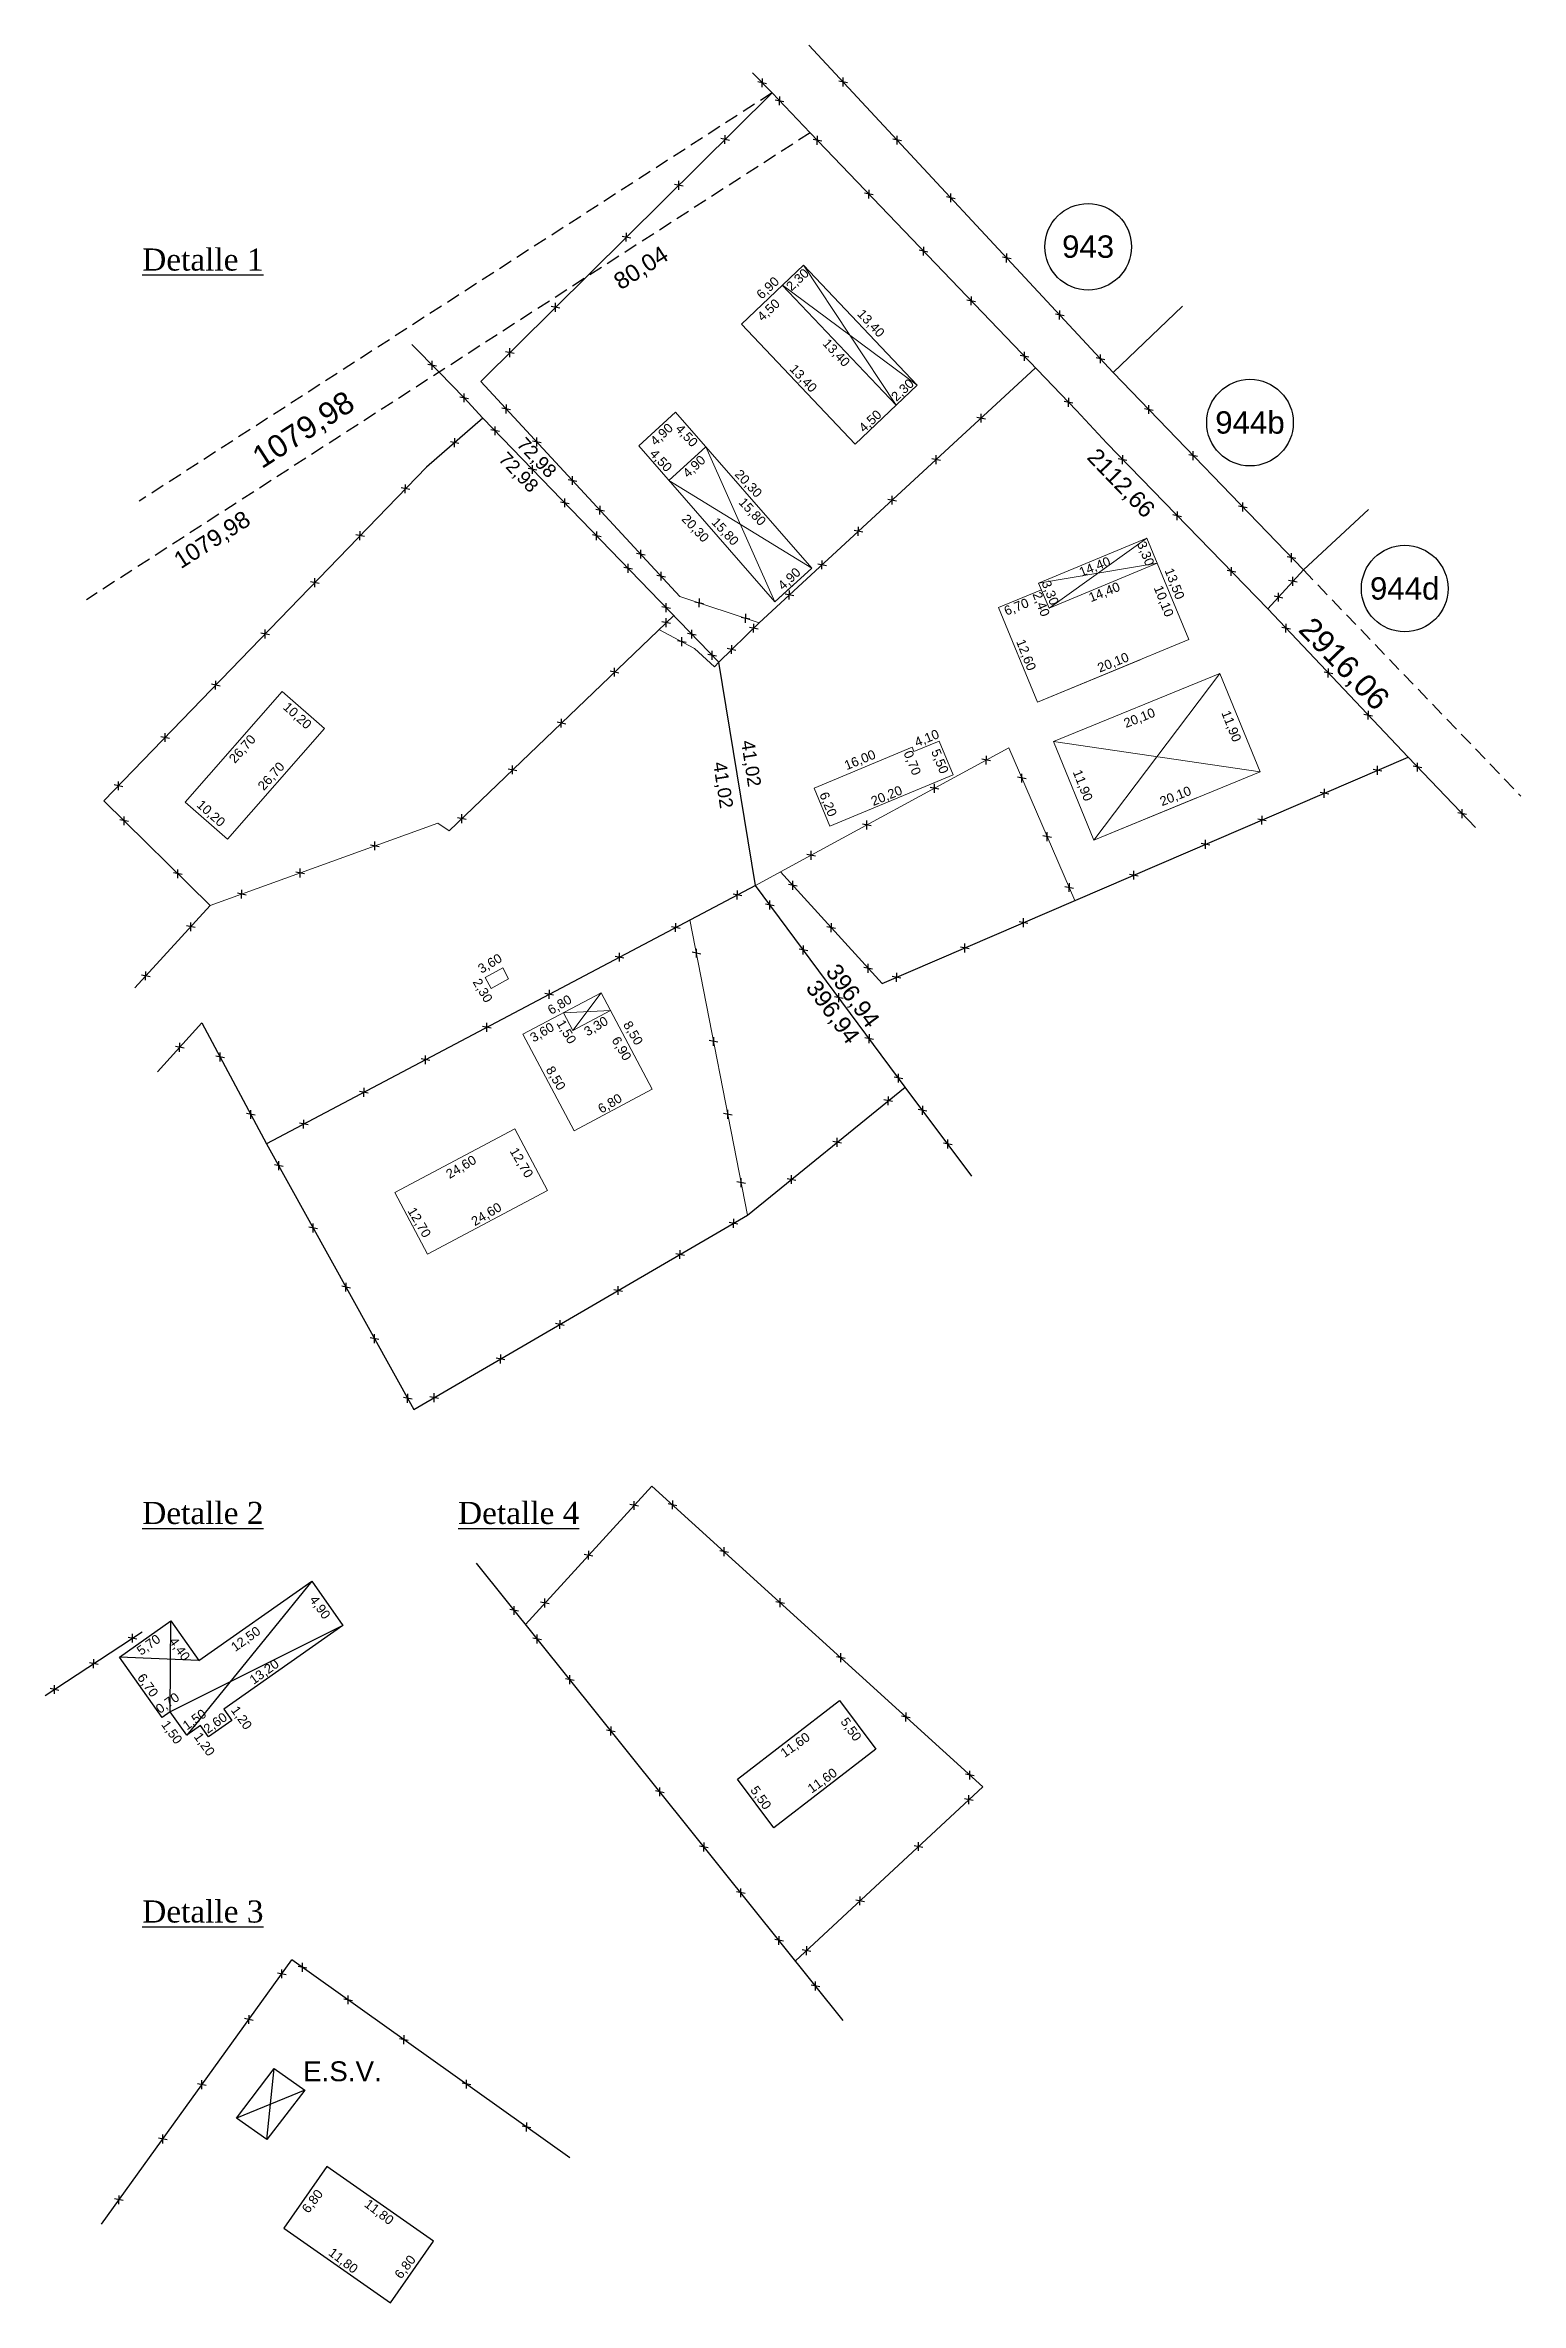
# Model space of a CAD drawing. Header units: feet. Extents: x 1554 to 7460, y 4629 to 11811.
# Drawn here: x 3928.6 to 4196, y 6010 to 6419.1 of the extents above; entities that cross this region are included whole.
import ezdxf
from ezdxf.enums import TextEntityAlignment as Align

# ---------------------------------------------------------------- set-up
doc = ezdxf.new("R2010")
doc.units = ezdxf.units.FT
doc.header["$MEASUREMENT"] = 0
doc.linetypes.add('DASHED2', pattern=[0.375, 0.25, -0.125])
doc.layers.get('0').update_dxf_attribs({"linetype": 'CONTINUOUS'})
for name, color, linetype in [('Accesiones 0', 1, 'CONTINUOUS'), ('Alambrado', 1, 'CONTINUOUS'), ('CROQUIS', 2, 'CONTINUOUS'), ('Edificaciòn', 1, 'CONTINUOUS'), ('MEDICION', 2, 'CONTINUOUS'), ('Subdivision', 5, 'CONTINUOUS')]:
    doc.layers.add(name, color=color, linetype=linetype)
doc.styles.add('ARIAL', font='arial.ttf')
doc.styles.add('Times New Roman', font='times.ttf')

msp = doc.modelspace()

# ---------------------------------------------------------------- texts
at = {"color": 1, "insert": (3982.441, 6051.904, 1.855), "char_height": 3.6, "attachment_point": 5, "style": 'ARIAL'}
msp.add_mtext('E.S.V.', dxfattribs=at)
at = {"layer": 'Accesiones 0', "char_height": 1.68, "attachment_point": 5, "style": 'ARIAL'}
for s, insert, rotation in [('2,30', (4064.997, 6376.463, 1.855), 43.17474), ('6,90', (4059.606, 6374.983, 1.855), 43.17474), ('4,50', (4059.742, 6370.977, 1.855), 43.17474), ('13,40', (4078.114, 6368.579, 1.855), 313.17474), ('13,40', (4071.832, 6363.238, 1.855), 313.17474), ('13,40', (4065.858, 6358.605, 1.855), 313.17474), ('2,30', (4084.026, 6356.482, 1.855), 43.17474), ('4,90', (4040.373, 6348.433, 1.855), 43.17474), ('4,50', (4044.721, 6348.226, 1.855), 313.17474), ('4,50', (4078.158, 6350.839, 1.855), 43.17474), ('4,50', (4040.054, 6343.716, 1.855), 313.17474), ('4,90', (4046.254, 6342.618, 1.855), 43.17474), ('20,30', (4055.911, 6339.542, 1.855), 313.17474), ('20,30', (4046.289, 6331.429, 1.855), 313.17474), ('15,80', (4051.697, 6330.841, 1.855), 313.17474), ('15,80', (4056.622, 6334.44, 1.855), 313.17474), ('3,30', (4127.856, 6326.888, 1.855), 291.60825), ('14,40', (4118.806, 6324.436, 1.855), 21.60825), ('4,90', (4063.497, 6322.269, 1.855), 43.17474), ('3,30', (4110.56, 6319.785, 1.855), 291.60825), ('14,40', (4120.544, 6319.837, 1.855), 21.60825), ('10,10', (4131.133, 6318.275, 1.855), 291.60825), ('13,50', (4133.09, 6321.432, 1.855), 291.60825), ('6,70', (4104.61, 6317.155, 1.855), 21.60825), ('2,40', (4108.918, 6317.723, 1.855), 291.60825), ('12,60', (4106.198, 6308.536, 1.855), 291.60825), ('20,10', (4122.141, 6307.083, 1.855), 21.60825), ('10,20', (3974.192, 6297.469, 1.855), 318.16066), ('20,10', (4126.896, 6297.043, -15.147), 21.60825), ('11,90', (4143.385, 6295.625, -15.147), 291.60825), ('26,70', (3964.403, 6291.455, 1.855), 48.16066), ('4,10', (4088.375, 6293.373, 1.855), 22.27181), ('26,70', (3969.64, 6286.515, 1.855), 48.16066), ('16,00', (4076.258, 6289.426, 1.855), 22.27181), ('0,70', (4085.576, 6288.965, 1.855), 292.27181), ('5,50', (4090.573, 6289.246, 1.855), 292.27181), ('20,20', (4081.094, 6282.934, 1.855), 22.27181), ('11,90', (4116.462, 6284.894, -15.147), 291.60825), ('20,10', (4133.431, 6282.873, -15.147), 21.60825), ('10,20', (3958.539, 6279.765, 1.855), 318.16066), ('6,20', (4070.326, 6281.467, 1.855), 292.27181), ('3,60', (4009.241, 6252.554, 2.417), 30.71046), ('2,30', (4007.741, 6247.698, 1.766), 300.71046), ('6,80', (4021.87, 6245.083, 1.855), 30.71046), ('3,30', (4028.456, 6241.178, 1.855), 30.71046), ('3,60', (4018.683, 6240.078, 1.855), 30.71046), ('1,50', (4022.917, 6240.217, 1.855), 300.71046), ('6,90', (4032.91, 6237.188, 1.855), 300.71046), ('8,50', (4034.995, 6239.991, 1.855), 300.71046), ('8,50', (4020.98, 6231.814, 1.855), 300.71046), ('6,80', (4030.983, 6227.186, 1.855), 30.71046), ('12,70', (4014.771, 6216.502, 1.855), 300.71046), ('24,60', (4004.015, 6215.679, 1.855), 30.71046), ('12,70', (3996.249, 6205.673, 1.855), 300.71046), ('24,60', (4008.595, 6207.113, 1.855), 30.71046), ('4,90', (3978.271, 6135.924, 1.855), 305.75877), ('12,50', (3965.008, 6130.158, 1.855), 35.75877), ('5,70', (3947.401, 6129.094, 1.855), 35.75877), ('4,40', (3952.824, 6128.375, 1.855), 305.75877), ('13,20', (3968.346, 6124.211, 1.855), 35.75877), ('6,70', (3947.068, 6121.8, 1.855), 305.75877), ('0,70', (3950.83, 6118.542, 1.855), 35.75877), ('1,50', (3955.716, 6115.545, 1.855), 35.75877), ('2,60', (3959.494, 6114.929, 1.855), 35.75877), ('1,20', (3964.049, 6115.9, 1.855), 305.75877), ('5,50', (4074.489, 6113.816, 1.855), 305.57508), ('1,50', (3951.424, 6113.289, 1.855), 305.75877), ('1,20', (3957.325, 6111.114, 1.855), 305.75877), ('11,60', (4064.558, 6110.951, 1.855), 35.57508), ('11,60', (4069.472, 6104.498, 1.855), 35.57508), ('5,50', (4058.145, 6101.418, 1.855), 305.57508), ('6,80', (3977.114, 6028.299, 1.855), 52.56753), ('11,80', (3989.008, 6026.316, 1.855), 322.56753), ('11,80', (3982.52, 6017.514, 1.855), 322.56753), ('6,80', (3993.917, 6016.393, 1.855), 52.56753)]:
    msp.add_mtext(s, dxfattribs=dict(at, insert=insert, rotation=rotation))
at = {"layer": 'CROQUIS', "style": 'Times New Roman'}
for s, p in [('%%UDetalle 1', (3957.158, 6378.221, 1.855)), ('%%UDetalle 2', (3957.158, 6151.103, 1.855)), ('%%UDetalle 4', (4014.38, 6151.103, 1.855)), ('%%UDetalle 3', (3957.158, 6078.884, 1.855))]:
    msp.add_text(s, height=4, dxfattribs=at).set_placement(p, align=Align.CENTER)
at = {"layer": 'MEDICION', "color": 2, "attachment_point": 1, "style": 'ARIAL'}
for s, insert, char_height, width, rotation in [('80,04', (4031.223, 6377.169, -0.914), 3.0386, 7.97874, 32.6489), ('72,98', (4012.321, 6345.605, -83.731), 2.4309, 6.38299, 313.85279), ('72,98', (4015.599, 6348.256, -3.925), 2.4309, 6.38299, 313.85279), ('2112,66', (4119.355, 6346.336, -99.861), 3.0386, 7.97874, 313.85279), ('1079,98', (3951.524, 6326.638, -0.914), 3.0386, 7.97874, 32.6489), ('41,02', (4057.064, 6293.299, 78.892), 2.4309, 6.38299, 278.85536), ('41,02', (4051.994, 6289.386, 78.892), 2.4309, 6.38299, 278.85536), ('396,94', (4072.316, 6252.966, -0.914), 3.0386, 7.97874, 306.42514), ('396,94', (4068.706, 6250.034, -0.914), 3.0386, 7.97874, 306.42514)]:
    msp.add_mtext(s, dxfattribs=dict(at, insert=insert, char_height=char_height, width=width, rotation=rotation))
at = {"layer": 'MEDICION', "color": 3, "char_height": 4.0514, "width": 7.97874, "attachment_point": 5, "style": 'ARIAL'}
for s, insert in [('943', (4117.555, 6382.535, -0.914)), ('944b', (4146.884, 6350.67, -0.914)), ('944d', (4174.923, 6320.597, -0.914))]:
    msp.add_mtext(s, dxfattribs=dict(at, insert=insert))
at = {"layer": 'MEDICION', "color": 3, "char_height": 4.0514, "width": 7.97874, "attachment_point": 1, "style": 'ARIAL'}
for s, insert, rotation in [('1079,98', (3965.642, 6345.613, 98.798), 32.78538), ('2916,06', (4158.395, 6315.784), 313.82122)]:
    msp.add_mtext(s, dxfattribs=dict(at, insert=insert, rotation=rotation))

# ---------------------------------------------------------------- linework, layer by layer
at = {"color": 1}
for p, q in [((4059.3, 6412.088, -0.308), (4057.73, 6412.397, -0.308)), ((4058.502, 6411.442, -0.308), (4058.528, 6413.042, -0.308)), ((4073.965, 6412.239, 2), (4072.395, 6412.548, 2)), ((4073.167, 6411.594, 2), (4073.194, 6413.194, 2)), ((4062.45, 6408.81, -0.308), (4060.88, 6409.119, -0.308)), ((4061.652, 6408.164, -0.308), (4061.679, 6409.764, -0.308)), ((4051.749, 6401.172, 2.131), (4051.776, 6402.771, 2.131)), ((4068.481, 6401.035, -0.308), (4068.507, 6402.635, -0.308)), ((4082.949, 6401.066, 2), (4082.976, 6402.666, 2)), ((4052.548, 6401.817, 2.131), (4050.978, 6402.126, 2.131)), ((4069.279, 6401.681, -0.308), (4067.709, 6401.99, -0.308)), ((4083.748, 6401.711, 2), (4082.178, 6402.02, 2)), ((4043.367, 6392.869, 2.131), (4043.394, 6394.468, 2.131)), ((4044.165, 6393.514, 2.131), (4042.595, 6393.823, 2.131)), ((4078.628, 6391.926, -0.308), (4077.059, 6392.235, -0.308)), ((4077.83, 6391.28, -0.308), (4077.857, 6392.88, -0.308)), ((4093.473, 6391.244, 2), (4091.903, 6391.553, 2)), ((4092.675, 6390.599, 2), (4092.702, 6392.199, 2)), ((4034.675, 6384.114, 2.131), (4033.105, 6384.423, 2.131)), ((4033.876, 6383.468, 2.131), (4033.903, 6385.068, 2.131)), ((4087.74, 6380.941, -0.308), (4087.767, 6382.54, -0.308)), ((4088.538, 6381.586, -0.308), (4086.968, 6381.895, -0.308)), ((4103.593, 6380.353, 2), (4102.023, 6380.662, 2)), ((4102.795, 6379.708, 2), (4102.821, 6381.307, 2)), ((4021.842, 6371.403, 2.131), (4020.272, 6371.712, 2.131)), ((4021.044, 6370.758, 2.131), (4021.07, 6372.357, 2.131)), ((4097.177, 6372.573, -0.308), (4095.607, 6372.882, -0.308)), ((4096.378, 6371.927, -0.308), (4096.405, 6373.527, -0.308)), ((4113.186, 6370.029, 2), (4111.616, 6370.338, 2)), ((4112.388, 6369.383, 2), (4112.414, 6370.983, 2)), ((3998.682, 6360.265, 0.08), (3998.709, 6361.865, 0.08)), ((4013.56, 6363.2, 2.131), (4011.991, 6363.509, 2.131)), ((4012.762, 6362.555, 2.131), (4012.789, 6364.155, 2.131)), ((4106.796, 6362.536, -0.308), (4105.226, 6362.845, -0.308)), ((4105.998, 6361.89, -0.308), (4106.025, 6363.49, -0.308)), ((4120.578, 6362.073, 2), (4119.008, 6362.382, 2)), ((4119.78, 6361.428, 2), (4119.807, 6363.027, 2)), ((3999.48, 6360.911, 0.08), (3997.91, 6361.22, 0.08)), ((4005.273, 6354.992, -0.032), (4003.703, 6355.301, -0.032)), ((4004.475, 6354.346, -0.032), (4004.502, 6355.946, -0.032)), ((4012.123, 6352.326, 2.096), (4012.149, 6353.926, 2.096)), ((4114.803, 6354.182, -0.308), (4113.233, 6354.491, -0.308)), ((4114.005, 6353.536, -0.308), (4114.031, 6355.136, -0.308)), ((4128.552, 6352.235, 2), (4128.579, 6353.834, 2)), ((4010.909, 6349.036, -0.151), (4009.339, 6349.345, -0.151)), ((4010.11, 6348.391, -0.151), (4010.137, 6349.99, -0.151)), ((4012.921, 6352.971, 2.096), (4011.351, 6353.28, 2.096)), ((4098.952, 6351.314, 1.855), (4097.383, 6351.623, 1.855)), ((4098.154, 6350.668, 1.855), (4098.181, 6352.268, 1.855)), ((4129.35, 6352.88, 2), (4127.781, 6353.189, 2)), ((4003.564, 6346.895, 2.021), (4001.994, 6347.204, 2.021)), ((4002.766, 6346.25, 2.021), (4002.792, 6347.849, 2.021)), ((4018.456, 6346.996, 2.053), (4016.886, 6347.305, 2.053)), ((4017.658, 6346.351, 2.053), (4017.685, 6347.951, 2.053)), ((4136.591, 6343.891, 2), (4136.618, 6345.491, 2)), ((4017.682, 6342.027, -0.177), (4016.112, 6342.336, -0.177)), ((4016.884, 6341.381, -0.177), (4016.91, 6342.981, -0.177)), ((4090.818, 6343.813, 1.855), (4089.248, 6344.122, 1.855)), ((4090.02, 6343.167, 1.855), (4090.047, 6344.767, 1.855)), ((4124.597, 6343.808, -0.308), (4123.027, 6344.117, -0.308)), ((4123.799, 6343.163, -0.308), (4123.825, 6344.763, -0.308)), ((4137.389, 6344.537, 2), (4135.819, 6344.846, 2)), ((3994.631, 6338.524, 2.021), (3993.061, 6338.833, 2.021)), ((3993.832, 6337.878, 2.021), (3993.859, 6339.478, 2.021)), ((4022.737, 6335.325, -0.2), (4022.764, 6336.924, -0.2)), ((4024.926, 6340.012, 2.004), (4023.356, 6340.321, 2.004)), ((4024.128, 6339.367, 2.004), (4024.154, 6340.967, 2.004)), ((4082.038, 6335.806, 1.855), (4082.064, 6337.406, 1.855)), ((4023.535, 6335.97, -0.2), (4021.965, 6336.279, -0.2)), ((4029.9, 6334.643, 1.966), (4028.33, 6334.952, 1.966)), ((4029.102, 6333.998, 1.966), (4029.129, 6335.598, 1.966)), ((4082.836, 6336.451, 1.855), (4081.266, 6336.76, 1.855)), ((4134.496, 6333.626, -0.308), (4132.926, 6333.935, -0.308)), ((4133.698, 6332.981, -0.308), (4133.725, 6334.581, -0.308)), ((4146.359, 6335.227, 2), (4144.789, 6335.536, 2)), ((4145.561, 6334.581, 2), (4145.588, 6336.181, 2)), ((3986.423, 6330.025, 2.021), (3984.853, 6330.334, 2.021)), ((3985.625, 6329.38, 2.021), (3985.651, 6330.979, 2.021)), ((4029.301, 6330.003, -0.222), (4027.732, 6330.312, -0.222)), ((4028.503, 6329.357, -0.222), (4028.53, 6330.957, -0.222)), ((4076.712, 6330.804, 1.855), (4075.142, 6331.113, 1.855)), ((4075.913, 6330.159, 1.855), (4075.94, 6331.758, 1.855)), ((4034.191, 6323.472, -0.244), (4034.218, 6325.072, -0.244)), ((4037.284, 6326.673, 1.909), (4035.714, 6326.982, 1.909)), ((4036.486, 6326.027, 1.909), (4036.513, 6327.627, 1.909)), ((4070.129, 6324.734, 1.855), (4068.559, 6325.043, 1.855)), ((4069.331, 6324.088, 1.855), (4069.357, 6325.688, 1.855)), ((4155.198, 6326.053, 2), (4153.628, 6326.362, 2)), ((4154.399, 6325.408, 2), (4154.426, 6327.008, 2)), ((3978.215, 6321.526, 2.021), (3976.646, 6321.835, 2.021)), ((3977.417, 6320.881, 2.021), (3977.444, 6322.481, 2.021)), ((4034.989, 6324.117, -0.244), (4033.419, 6324.426, -0.244)), ((4040.979, 6322.685, 1.881), (4039.409, 6322.994, 1.881)), ((4040.181, 6322.039, 1.881), (4040.207, 6323.639, 1.881)), ((4144.295, 6323.548, -0.308), (4142.725, 6323.857, -0.308)), ((4143.497, 6322.903, -0.308), (4143.523, 6324.503, -0.308)), ((4155.445, 6321.752, 1.855), (4153.875, 6322.061, 1.855)), ((4154.647, 6321.107, 1.855), (4154.674, 6322.707, 1.855)), ((4041.893, 6316.973, -0.271), (4040.323, 6317.282, -0.271)), ((4041.095, 6316.328, -0.271), (4041.121, 6317.927, -0.271)), ((4047.886, 6317.855, 1.855), (4046.316, 6318.164, 1.855)), ((4047.087, 6317.21, 1.855), (4047.114, 6318.809, 1.855)), ((4064.209, 6319.275, 1.855), (4062.64, 6319.584, 1.855)), ((4063.411, 6318.629, 1.855), (4063.438, 6320.229, 1.855)), ((4152.828, 6318.889, 1.855), (4151.259, 6319.198, 1.855)), ((4152.03, 6318.243, 1.855), (4152.057, 6319.843, 1.855)), ((3969.23, 6312.222, 2.021), (3967.66, 6312.531, 2.021)), ((3968.432, 6311.577, 2.021), (3968.458, 6313.176, 2.021)), ((4041.9, 6314.274, 1.855), (4040.33, 6314.583, 1.855)), ((4041.101, 6313.629, 1.855), (4041.128, 6315.228, 1.855)), ((4046.526, 6312.179, -0.289), (4044.956, 6312.488, -0.289)), ((4045.728, 6311.533, -0.289), (4045.754, 6313.133, -0.289)), ((4056.289, 6315.052, 1.855), (4054.719, 6315.361, 1.855)), ((4055.491, 6314.407, 1.855), (4055.517, 6316.007, 1.855)), ((4057.742, 6313.265, 1.855), (4056.173, 6313.574, 1.855)), ((4056.944, 6312.619, 1.855), (4056.971, 6314.219, 1.855)), ((4154.203, 6313.261), (4152.633, 6313.57)), ((4153.404, 6312.615), (4153.431, 6314.215)), ((4044.718, 6310.827, 1.855), (4043.148, 6311.136, 1.855)), ((4043.919, 6310.182, 1.855), (4043.946, 6311.782, 1.855)), ((4050.225, 6308.351, -0.303), (4048.655, 6308.66, -0.303)), ((4049.426, 6307.706, -0.303), (4049.453, 6309.305, -0.303)), ((4053.753, 6309.401, 1.855), (4052.183, 6309.71, 1.855)), ((4052.955, 6308.756, 1.855), (4052.981, 6310.356, 1.855)), ((4032.533, 6305.294, 1.855), (4030.963, 6305.603, 1.855)), ((4031.735, 6304.649, 1.855), (4031.762, 6306.249, 1.855)), ((4161.873, 6305.147), (4160.303, 6305.456)), ((4161.074, 6304.502), (4161.101, 6306.102)), ((3960.271, 6302.945, 2.021), (3958.701, 6303.254, 2.021)), ((3959.472, 6302.3, 2.021), (3959.499, 6303.899, 2.021)), ((4022.897, 6296.057, 1.855), (4021.327, 6296.366, 1.855)), ((4022.099, 6295.411, 1.855), (4022.126, 6297.011, 1.855)), ((4169.107, 6297.495), (4167.537, 6297.804)), ((4168.309, 6296.849), (4168.335, 6298.449)), ((3951.106, 6293.455, 2.021), (3949.536, 6293.764, 2.021)), ((3950.308, 6292.81, 2.021), (3950.334, 6294.41, 2.021)), ((4014.06, 6287.584, 1.855), (4012.49, 6287.893, 1.855)), ((4013.261, 6286.939, 1.855), (4013.288, 6288.539, 1.855)), ((4099.897, 6289.36, 1.886), (4098.327, 6289.669, 1.886)), ((4099.099, 6288.714, 1.886), (4099.126, 6290.314, 1.886)), ((4169.991, 6286.858, 2.175), (4170.017, 6288.458, 2.175)), ((4178.016, 6288.098), (4176.447, 6288.407)), ((4177.218, 6287.452), (4177.245, 6289.052)), ((3942.65, 6284.7, 2.021), (3941.08, 6285.009, 2.021)), ((3941.852, 6284.054, 2.021), (3941.878, 6285.654, 2.021)), ((4090.501, 6284.255, 1.959), (4088.931, 6284.564, 1.959)), ((4089.703, 6283.61, 1.959), (4089.73, 6285.21, 1.959)), ((4106.328, 6286.104, 1.855), (4104.758, 6286.413, 1.855)), ((4105.53, 6285.459, 1.855), (4105.557, 6287.059, 1.855)), ((4160.346, 6282.708, 2.175), (4160.372, 6284.307, 2.175)), ((4170.789, 6287.504, 2.175), (4169.219, 6287.812, 2.175)), ((4004.06, 6278.118, 1.855), (4004.087, 6279.718, 1.855)), ((4161.144, 6283.353, 2.175), (4159.574, 6283.662, 2.175)), ((4186.124, 6279.654), (4184.554, 6279.963)), ((4185.326, 6279.009), (4185.352, 6280.609)), ((3943.687, 6278.368, 2.021), (3942.117, 6278.677, 2.021)), ((3942.888, 6277.723, 2.021), (3942.915, 6279.323, 2.021)), ((4004.859, 6278.763, 1.855), (4003.289, 6279.072, 1.855)), ((4078.249, 6277.599, 2.054), (4076.679, 6277.908, 2.054)), ((4077.451, 6276.954, 2.054), (4077.477, 6278.554, 2.054)), ((4110.933, 6275.485, 1.855), (4109.363, 6275.794, 1.855)), ((4110.134, 6274.839, 1.855), (4110.161, 6276.439, 1.855)), ((4149.846, 6278.491, 2.175), (4148.276, 6278.8, 2.175)), ((4149.048, 6277.846, 2.175), (4149.075, 6279.446, 2.175)), ((3989.113, 6273.818, 1.83), (3987.543, 6274.127, 1.83)), ((3988.315, 6273.173, 1.83), (3988.341, 6274.773, 1.83)), ((4068.156, 6272.117, 2.132), (4066.587, 6272.426, 2.132)), ((4067.358, 6271.471, 2.132), (4067.385, 6273.071, 2.132)), ((4139.619, 6274.09, 2.175), (4138.049, 6274.399, 2.175)), ((4138.821, 6273.445, 2.175), (4138.848, 6275.045, 2.175)), ((3953.417, 6268.764, 2.021), (3951.847, 6269.073, 2.021)), ((3952.619, 6268.119, 2.021), (3952.645, 6269.719, 2.021)), ((3975.56, 6268.907, 1.801), (3973.99, 6269.216, 1.801)), ((3974.762, 6268.261, 1.801), (3974.789, 6269.861, 1.801)), ((4064.043, 6266.027, 2.175), (4064.07, 6267.627, 2.175)), ((4126.627, 6268.499, 2.175), (4125.057, 6268.808, 2.175)), ((4125.829, 6267.854, 2.175), (4125.855, 6269.454, 2.175)), ((3964.981, 6265.073, 1.778), (3963.411, 6265.382, 1.778)), ((3964.183, 6264.428, 1.778), (3964.21, 6266.027, 1.778)), ((4054.788, 6264.925, 1.132), (4053.218, 6265.234, 1.132)), ((4053.99, 6264.279, 1.132), (4054.017, 6265.879, 1.132)), ((4060.674, 6263.109, -1.031), (4059.104, 6263.418, -1.031)), ((4059.876, 6262.464, -1.031), (4059.902, 6264.064, -1.031)), ((4064.841, 6266.673, 2.175), (4063.271, 6266.982, 2.175)), ((4114.928, 6266.27, 1.855), (4113.358, 6266.579, 1.855)), ((4114.13, 6265.624, 1.855), (4114.157, 6267.224, 1.855)), ((3955.746, 6259.166, 1.768), (3954.176, 6259.475, 1.768)), ((3954.948, 6258.52, 1.768), (3954.974, 6260.12, 1.768)), ((4043.613, 6259.02, 1.132), (4042.043, 6259.329, 1.132)), ((4042.815, 6258.375, 1.132), (4042.842, 6259.974, 1.132)), ((4071.811, 6258.988, 2.175), (4070.241, 6259.297, 2.175)), ((4071.013, 6258.342, 2.175), (4071.039, 6259.942, 2.175)), ((4106.639, 6259.898, 2.175), (4105.069, 6260.207, 2.175)), ((4105.841, 6259.253, 2.175), (4105.867, 6260.852, 2.175)), ((4046.569, 6253.733, 1.85), (4046.595, 6255.333, 1.85)), ((4066.749, 6254.94, -1.031), (4065.18, 6255.249, -1.031)), ((4065.951, 6254.295, -1.031), (4065.978, 6255.894, -1.031)), ((4095.993, 6255.317, 2.175), (4094.423, 6255.626, 2.175)), ((4095.194, 6254.671, 2.175), (4095.221, 6256.271, 2.175)), ((3946.784, 6249.612, 1.771), (3946.811, 6251.211, 1.771)), ((4033.446, 6253.648, 1.132), (4031.876, 6253.957, 1.132)), ((4032.648, 6253.003, 1.132), (4032.675, 6254.602, 1.132)), ((4047.367, 6254.378, 1.85), (4045.797, 6254.687, 1.85)), ((4078.49, 6251.623, 2.175), (4076.92, 6251.932, 2.175)), ((4077.692, 6250.977, 2.175), (4077.719, 6252.577, 2.175)), ((3947.583, 6250.257, 1.771), (3946.013, 6250.566, 1.771)), ((4020.71, 6246.918, 1.132), (4019.14, 6247.227, 1.132)), ((4019.912, 6246.273, 1.132), (4019.939, 6247.873, 1.132)), ((4072.358, 6245.679, -1.031), (4072.385, 6247.279, -1.031)), ((4083.646, 6250.003, 2.175), (4082.076, 6250.312, 2.175)), ((4082.848, 6249.358, 2.175), (4082.874, 6250.958, 2.175)), ((4073.157, 6246.324, -1.031), (4071.587, 6246.633, -1.031)), ((4009.404, 6240.945, 1.132), (4007.834, 6241.254, 1.132)), ((4008.606, 6240.299, 1.132), (4008.632, 6241.899, 1.132)), ((4049.688, 6237.736, 1.839), (4049.715, 6239.336, 1.839)), ((4078.69, 6238.884, -1.031), (4077.12, 6239.193, -1.031)), ((4077.892, 6238.238, -1.031), (4077.919, 6239.838, -1.031)), ((3953.746, 6237.303, 1.849), (3952.176, 6237.612, 1.849)), ((3952.947, 6236.657, 1.849), (3952.974, 6238.257, 1.849)), ((3961.085, 6235.558, 1.853), (3959.515, 6235.867, 1.853)), ((3960.286, 6234.912, 1.853), (3960.313, 6236.512, 1.853)), ((3998.264, 6235.059, 1.132), (3996.694, 6235.367, 1.132)), ((3997.466, 6234.413, 1.132), (3997.493, 6236.013, 1.132)), ((4050.487, 6238.382, 1.839), (4048.917, 6238.691, 1.839)), ((4084, 6231.744, -1.031), (4082.43, 6232.053, -1.031)), ((4083.201, 6231.099, -1.031), (4083.228, 6232.699, -1.031)), ((3987.124, 6229.172, 1.132), (3985.554, 6229.481, 1.132)), ((3986.326, 6228.527, 1.132), (3986.353, 6230.127, 1.132)), ((4082.134, 6227.626, 1.766), (4080.564, 6227.935, 1.766)), ((4081.336, 6226.981, 1.766), (4081.362, 6228.581, 1.766)), ((4087.558, 6225.261, -1.031), (4087.585, 6226.861, -1.031)), ((3966.646, 6225.15, 1.853), (3965.076, 6225.459, 1.853)), ((3965.848, 6224.505, 1.853), (3965.875, 6226.105, 1.853)), ((3976.206, 6223.403, 1.132), (3974.636, 6223.712, 1.132)), ((3975.408, 6222.758, 1.132), (3975.434, 6224.358, 1.132)), ((4053.061, 6225.181, 1.829), (4051.491, 6225.49, 1.829)), ((4052.262, 6224.536, 1.829), (4052.289, 6226.136, 1.829)), ((4088.356, 6225.907, -1.031), (4086.787, 6226.216, -1.031)), ((4072.87, 6220.093, 1.766), (4071.3, 6220.402, 1.766)), ((4072.072, 6219.448, 1.766), (4072.099, 6221.048, 1.766)), ((4092.911, 6219.812, -1.031), (4091.341, 6220.121, -1.031)), ((4092.113, 6219.167, -1.031), (4092.14, 6220.767, -1.031)), ((3971.689, 6215.861, 1.853), (3970.12, 6216.17, 1.853)), ((3970.891, 6215.216, 1.853), (3970.918, 6216.815, 1.853)), ((4063.797, 6212.719, 1.766), (4063.824, 6214.319, 1.766)), ((4055.479, 6212.78, 1.819), (4053.909, 6213.089, 1.819)), ((4054.681, 6212.134, 1.819), (4054.707, 6213.734, 1.819)), ((4064.595, 6213.364, 1.766), (4063.025, 6213.673, 1.766)), ((4053.316, 6204.777, 1.766), (4053.343, 6206.377, 1.766)), ((3977.941, 6204.582, 1.853), (3976.371, 6204.891, 1.853)), ((3977.142, 6203.936, 1.853), (3977.169, 6205.536, 1.853)), ((4054.115, 6205.422, 1.766), (4052.545, 6205.731, 1.766)), ((4044.397, 6199.763, 1.766), (4042.827, 6200.072, 1.766)), ((4043.599, 6199.118, 1.766), (4043.626, 6200.718, 1.766)), ((3983.883, 6193.86, 1.853), (3982.313, 6194.169, 1.853)), ((3983.084, 6193.215, 1.853), (3983.111, 6194.815, 1.853)), ((4032.402, 6192.598, 1.766), (4032.429, 6194.198, 1.766)), ((4033.2, 6193.243, 1.766), (4031.63, 6193.552, 1.766)), ((4022.637, 6187.092, 1.766), (4021.067, 6187.401, 1.766)), ((4021.838, 6186.446, 1.766), (4021.865, 6188.046, 1.766)), ((3989.049, 6184.539, 1.853), (3987.479, 6184.848, 1.853)), ((3988.25, 6183.894, 1.853), (3988.277, 6185.494, 1.853)), ((4011.094, 6180.19, 1.766), (4011.121, 6181.79, 1.766)), ((4011.893, 6180.835, 1.766), (4010.323, 6181.144, 1.766)), ((3995.054, 6173.703, 1.853), (3993.484, 6174.012, 1.853)), ((3994.256, 6173.058, 1.853), (3994.283, 6174.658, 1.853)), ((3999.857, 6173.827, 1.766), (3998.288, 6174.136, 1.766)), ((3999.059, 6173.181, 1.766), (3999.086, 6174.781, 1.766)), ((4036.086, 6154.302, 195.063), (4034.516, 6154.611, 195.063)), ((4035.287, 6153.656, 195.063), (4035.314, 6155.256, 195.063)), ((4043.058, 6154.414, 194.971), (4041.488, 6154.723, 194.971)), ((4042.259, 6153.768, 194.971), (4042.286, 6155.368, 194.971)), ((4027.841, 6145.291, 195.324), (4026.271, 6145.6, 195.324)), ((4027.043, 6144.645, 195.324), (4027.07, 6146.245, 195.324)), ((4052.398, 6145.923, 194.995), (4050.828, 6146.232, 194.995)), ((4051.599, 6145.277, 194.995), (4051.626, 6146.877, 194.995)), ((4019.903, 6136.615, 195.576), (4018.333, 6136.924, 195.576)), ((4019.105, 6135.969, 195.576), (4019.132, 6137.569, 195.576)), ((4062.559, 6136.685, 195.021), (4060.989, 6136.994, 195.021)), ((4061.761, 6136.039, 195.021), (4061.787, 6137.639, 195.021)), ((4014.356, 6135.274, 195.149), (4012.786, 6135.583, 195.149)), ((4013.558, 6134.629, 195.149), (4013.584, 6136.229, 195.149)), ((3945.205, 6130.248, 295.08), (3943.635, 6130.557, 295.08)), ((3944.407, 6129.603, 295.08), (3944.433, 6131.202, 295.08)), ((4018.508, 6130.1, 195.151), (4016.938, 6130.409, 195.151)), ((4017.709, 6129.455, 195.151), (4017.736, 6131.055, 195.151)), ((3938.165, 6125.622, 295.056), (3936.596, 6125.93, 295.056)), ((3937.367, 6124.976, 295.056), (3937.394, 6126.576, 295.056)), ((4073.53, 6126.711, 195.049), (4071.96, 6127.02, 195.049)), ((4072.731, 6126.066, 195.049), (4072.758, 6127.665, 195.049)), ((3931.068, 6120.957, 295.032), (3929.498, 6121.266, 295.032)), ((3930.27, 6120.312, 295.032), (3930.297, 6121.912, 295.032)), ((4024.421, 6122.732, 195.154), (4022.851, 6123.041, 195.154)), ((4023.622, 6122.086, 195.154), (4023.649, 6123.686, 195.154)), ((4085.331, 6115.983, 195.079), (4083.761, 6116.291, 195.079)), ((4084.532, 6115.337, 195.079), (4084.559, 6116.937, 195.079)), ((4031.882, 6113.432, 195.157), (4030.312, 6113.741, 195.157)), ((4031.084, 6112.787, 195.157), (4031.111, 6114.387, 195.157)), ((4096.92, 6105.446, 195.109), (4095.35, 6105.755, 195.109)), ((4096.122, 6104.801, 195.109), (4096.149, 6106.401, 195.109)), ((4040.724, 6102.414, 195.161), (4039.154, 6102.723, 195.161)), ((4039.926, 6101.768, 195.161), (4039.952, 6103.368, 195.161)), ((4096.725, 6100.986, 195.119), (4095.155, 6101.295, 195.119)), ((4095.927, 6100.341, 195.119), (4095.953, 6101.941, 195.119)), ((4048.739, 6092.424, 195.165), (4047.17, 6092.733, 195.165)), ((4047.941, 6091.779, 195.165), (4047.968, 6093.379, 195.165)), ((4087.603, 6092.501, 195.135), (4086.033, 6092.81, 195.135)), ((4086.805, 6091.855, 195.135), (4086.832, 6093.455, 195.135)), ((4055.4, 6084.124, 195.168), (4053.83, 6084.433, 195.168)), ((4054.601, 6083.479, 195.168), (4054.628, 6085.078, 195.168)), ((4076.216, 6082.005, 195.153), (4076.243, 6083.605, 195.153)), ((4077.014, 6082.651, 195.153), (4075.445, 6082.96, 195.153)), ((4062.332, 6075.484, 195.172), (4060.762, 6075.793, 195.172)), ((4061.534, 6074.839, 195.172), (4061.561, 6076.438, 195.172)), ((3975.19, 6069.963, 204.129), (3975.216, 6071.563, 204.129)), ((4067.332, 6073.644, 195.17), (4065.762, 6073.953, 195.17)), ((4066.534, 6072.999, 195.17), (4066.561, 6074.598, 195.17)), ((3972.243, 6069.421, 204.142), (3970.673, 6069.73, 204.142)), ((3971.445, 6068.775, 204.142), (3971.472, 6070.375, 204.142)), ((3975.988, 6070.609, 204.129), (3974.418, 6070.918, 204.129)), ((4068.951, 6067.236, 195.175), (4067.381, 6067.545, 195.175)), ((4068.152, 6066.591, 195.175), (4068.179, 6068.19, 195.175)), ((3984.272, 6064.71, 204.102), (3982.703, 6065.019, 204.102)), ((3983.474, 6064.064, 204.102), (3983.501, 6065.664, 204.102)), ((3966.287, 6061.16, 204.166), (3964.717, 6061.469, 204.166)), ((3965.489, 6060.515, 204.166), (3965.515, 6062.114, 204.166)), ((3994.382, 6057.511, 204.07), (3992.812, 6057.82, 204.07)), ((3993.584, 6056.865, 204.07), (3993.611, 6058.465, 204.07)), ((3957.769, 6049.346, 204.199), (3956.199, 6049.655, 204.199)), ((3956.971, 6048.701, 204.199), (3956.997, 6050.3, 204.199)), ((4005.701, 6049.451, 204.034), (4004.131, 6049.76, 204.034)), ((4004.903, 6048.806, 204.034), (4004.929, 6050.405, 204.034)), ((4015.8, 6041.046, 203.999), (4015.827, 6042.645, 203.999)), ((3950.678, 6039.512, 204.227), (3949.108, 6039.82, 204.227)), ((3949.88, 6038.866, 204.227), (3949.906, 6040.466, 204.227)), ((4016.599, 6041.691, 203.999), (4015.029, 6042, 203.999)), ((3942.732, 6028.492, 204.258), (3941.162, 6028.801, 204.258)), ((3941.934, 6027.846, 204.258), (3941.961, 6029.446, 204.258))]:
    msp.add_line(p, q, dxfattribs=at)
at = {"color": 3}
for centre in [(4117.555, 6382.535, -0.914), (4146.884, 6350.67, -0.914), (4174.923, 6320.597, -0.914)]:
    msp.add_circle(centre, 7.845, dxfattribs=at)
at = {"layer": 'Alambrado', "color": 2}
for p, q in [((4122.093, 6359.752, 2), (4066.98, 6419.067, 2)), ((4156.557, 6323.982, 2), (4122.093, 6359.752, 2))]:
    msp.add_line(p, q, dxfattribs=at)
at = {"layer": 'Alambrado'}
for p, q in [((4060.279, 6410.407, 2.131), (4007.5, 6358.13, 2.131)), ((4060.279, 6410.407, -0.308), (4067.21, 6403.195, -0.308)), ((3995.01, 6364.83, 2.021), (3999.942, 6359.792, -0.577)), ((4007.909, 6351.483, 2.021), (3997.649, 6342.616, 2.021)), ((3997.649, 6342.616, 2.021), (3939.241, 6282.137, 2.021)), ((4150.104, 6316.921, 1.855), (4156.557, 6323.982, 1.855)), ((4080.209, 6249.017, 2.175), (4175.522, 6290.033, 2.175)), ((3939.241, 6282.137, 2.021), (3958.473, 6263.153, 2.021)), ((4061.843, 6269.268, 2.175), (4080.209, 6249.017, 2.175)), ((4057.259, 6266.8, 1.132), (3968.694, 6220.003, 1.132)), ((3944.801, 6248.232, 1.772), (3958.473, 6263.153, 1.766)), ((3948.935, 6233.002, 1.846), (3956.986, 6241.913, 1.853)), ((3956.986, 6241.913, 1.853), (3968.694, 6220.003, 1.853)), ((4055.843, 6207.04, 1.766), (4084.42, 6230.278, 1.766)), ((3968.694, 6220.003, 1.853), (3995.389, 6171.837, 1.853)), ((3995.389, 6171.837, 1.766), (4055.843, 6207.04, 1.766)), ((4038.523, 6157.978, 194.961), (4015.59, 6132.913, 195.688)), ((4098.461, 6103.486, 195.115), (4038.523, 6157.978, 194.961)), ((4073.172, 6061.151, 195.177), (4006.706, 6143.985, 195.146)), ((3928.579, 6119.992, 295.027), (3946.182, 6131.56, 295.086)), ((4064.53, 6071.922, 195.173), (4098.461, 6103.486, 195.115)), ((3938.761, 6024.227, 204.271), (3973.295, 6072.122, 204.135)), ((4023.64, 6036.273, 203.974), (3973.295, 6072.122, 204.135))]:
    msp.add_line(p, q, dxfattribs=at)
at = {"layer": 'Alambrado', "lineweight": 0}
for p, q in [((4043.58, 6319.184, 1.855), (4007.5, 6358.13, 2.131)), ((4107.969, 6360.507, 1.855), (4057.958, 6314.388, 1.855)), ((4057.958, 6314.388, 1.855), (4043.58, 6319.184, 1.855)), ((4042.465, 6315.723, 1.855), (4001.759, 6276.699, 1.855)), ((4046.244, 6309.758, 1.855), (4039.801, 6313.169, 1.855)), ((4050.621, 6307.283, 1.855), (4057.958, 6314.388, 1.855)), ((4049.863, 6306.407, 1.855), (4046.244, 6309.758, 1.855)), ((4050.621, 6307.283, 1.855), (4049.863, 6306.407, 1.855)), ((4103.175, 6291.721, 1.855), (4061.843, 6269.268, 2.175)), ((4115.168, 6264.061, 1.855), (4103.175, 6291.721, 1.855)), ((3999.759, 6278.115, 1.855), (3958.473, 6263.153, 1.766)), ((4001.759, 6276.699, 1.855), (3999.759, 6278.115, 1.855)), ((4061.843, 6269.268, 2.175), (4057.259, 6266.8, 2.08)), ((4055.843, 6207.04, 1.815), (4045.403, 6260.577, 1.855))]:
    msp.add_line(p, q, dxfattribs=at)
at = {"layer": 'Alambrado', "color": 2, "linetype": 'DASHED2', "ltscale": 10}
msp.add_line((4156.557, 6323.982, 1.855), (4195.961, 6282.98, 1.9), dxfattribs=at)
at = {"layer": 'Edificaciòn', "lineweight": 0}
for p, q in [((4065.973, 6379.215, 1.855), (4054.744, 6368.534, 1.855)), ((4065.973, 6379.215, 1.855), (4086.602, 6357.448, 1.855)), ((4065.973, 6379.215, 1.855), (4082.773, 6353.819, 1.855)), ((4062.144, 6375.586, 1.855), (4082.773, 6353.819, 1.855)), ((4062.15, 6375.579, 1.855), (4086.602, 6357.448, 1.855)), ((4054.744, 6368.534, 1.855), (4075.374, 6346.767, 1.855)), ((4075.374, 6346.767, 1.855), (4086.594, 6357.461, 1.855)), ((4042.811, 6352.571, 1.855), (4036.135, 6346.453, 1.855)), ((4042.811, 6352.571, 1.855), (4067.469, 6324.299, 1.855)), ((4075.374, 6346.767, 1.855), (4080.369, 6351.527, 1.855)), ((4036.135, 6346.453, 1.855), (4060.794, 6318.181, 1.855)), ((4048.277, 6346.304, 1.855), (4041.601, 6340.185, 1.855)), ((4048.277, 6346.304, 1.855), (4060.806, 6318.192, 1.855)), ((4067.469, 6324.299, 1.855), (4041.601, 6340.185, 1.855)), ((4128.203, 6329.73, 1.855), (4108.593, 6321.6, 1.855)), ((4128.203, 6329.73, 1.855), (4110.472, 6317.045, 1.855)), ((4130.083, 6325.174, 1.855), (4128.203, 6329.73, 1.855)), ((4108.593, 6321.6, 1.855), (4130.083, 6325.174, 1.855)), ((4110.472, 6317.045, 1.855), (4130.083, 6325.174, 1.855)), ((4135.784, 6311.357, 1.855), (4130.083, 6325.174, 1.855)), ((4067.469, 6324.299, 1.855), (4060.794, 6318.181, 1.855)), ((4064.418, 6321.503, 1.855), (4060.806, 6318.192, 1.855)), ((4110.472, 6317.045, 1.855), (4108.593, 6321.6, 1.855)), ((4101.326, 6317.181, 1.855), (4109.099, 6320.374, 1.855)), ((4108.411, 6300.01, 1.855), (4101.326, 6317.181, 1.855)), ((4135.784, 6311.357, 1.855), (4108.411, 6300.01, 1.855)), ((4126.979, 6307.707, 1.855), (4108.411, 6300.01, 1.855)), ((4141.401, 6305.22, 1.855), (4111.273, 6292.866, 1.855)), ((4141.401, 6305.22, 1.855), (4118.582, 6275.028, 1.855)), ((4148.71, 6287.381, 1.855), (4141.401, 6305.22, 1.855)), ((3971.552, 6301.967, 1.855), (3953.95, 6281.89, 1.855)), ((3979.221, 6295.242, 1.855), (3971.552, 6301.967, 1.855)), ((3961.62, 6275.166, 1.855), (3979.221, 6295.242, 1.855)), ((4090.593, 6292.973, 1.855), (4085.995, 6291.06, 1.855)), ((4093.123, 6286.877, 1.855), (4090.593, 6292.973, 1.855)), ((4111.273, 6292.866, 1.855), (4118.582, 6275.028, 1.855)), ((4111.273, 6292.866, 1.855), (4148.71, 6287.381, 1.855)), ((4085.673, 6291.836, 1.855), (4067.891, 6284.438, 1.855)), ((4085.995, 6291.06, 1.855), (4085.673, 6291.836, 1.855)), ((4067.891, 6284.438, 1.855), (4070.743, 6277.566, 1.855)), ((4070.743, 6277.566, 1.855), (4093.123, 6286.877, 1.855)), ((4118.582, 6275.028, 1.855), (4148.71, 6287.381, 1.855)), ((3953.95, 6281.89, 1.855), (3961.62, 6275.166, 1.855)), ((4118.582, 6275.028, 1.855), (4137.18, 6282.653, 1.855)), ((4011.48, 6251.877, 1.855), (4008.281, 6250.12, 1.855)), ((4012.563, 6249.905, 1.855), (4011.48, 6251.877, 1.855)), ((4008.281, 6250.12, 1.855), (4009.364, 6248.148, 1.855)), ((4009.364, 6248.148, 1.855), (4012.563, 6249.905, 1.855)), ((4015.143, 6239.835, 1.855), (4029.301, 6247.35, 1.855)), ((4029.301, 6247.35, 1.855), (4024.198, 6240.535, 1.855)), ((4029.301, 6247.35, 1.855), (4038.572, 6229.885, 1.855)), ((4031.002, 6244.147, 1.855), (4022.497, 6243.739, 1.855)), ((4022.497, 6243.739, 1.855), (4024.198, 6240.535, 1.855)), ((4024.198, 6240.535, 1.855), (4031.002, 6244.147, 1.855)), ((4024.414, 6222.37, 1.855), (4015.143, 6239.835, 1.855)), ((4038.572, 6229.885, 1.855), (4024.414, 6222.37, 1.855)), ((4013.681, 6222.691, 1.855), (3991.939, 6211.183, 1.855)), ((4019.591, 6211.507, 1.855), (4013.681, 6222.691, 1.855)), ((3991.939, 6211.183, 1.855), (3997.849, 6199.999, 1.855)), ((3997.849, 6199.999, 1.855), (4019.591, 6211.507, 1.855))]:
    msp.add_line(p, q, dxfattribs=at)
at = {"layer": 'Edificaciòn'}
for p, q in [((3976.881, 6140.738, 91.702), (3954.223, 6112.812, 91.702)), ((3956.435, 6126.351, 91.702), (3976.881, 6140.738, 91.702)), ((3976.881, 6140.738, 91.702), (3982.52, 6132.723, 91.702)), ((3942.048, 6126.988, 91.702), (3951.371, 6133.548, 91.702)), ((3951.231, 6117.065, 91.702), (3951.371, 6133.548, 91.702)), ((3982.52, 6132.723, 91.702), (3951.231, 6117.065, 91.702)), ((3951.371, 6133.548, 91.702), (3956.435, 6126.351, 91.702)), ((3982.52, 6132.723, 91.702), (3960.962, 6117.554, 91.702)), ((3949.759, 6116.029, 91.702), (3942.048, 6126.988, 91.702)), ((3956.435, 6126.351, 91.702), (3942.048, 6126.988, 91.702)), ((3951.231, 6117.065, 91.702), (3949.759, 6116.029, 91.702)), ((3954.223, 6112.812, 91.702), (3951.231, 6117.065, 91.702)), ((3960.962, 6117.554, 91.702), (3962.401, 6115.509, 91.702)), ((4054.034, 6104.888, -8.315), (4072.497, 6119.101, -8.315)), ((4072.497, 6119.101, -8.315), (4079.069, 6110.28, -8.315)), ((3956.71, 6114.561, 91.702), (3954.223, 6112.812, 91.702)), ((3958.148, 6112.517, 91.702), (3956.71, 6114.561, 91.702)), ((3962.401, 6115.509, 91.702), (3958.148, 6112.517, 91.702)), ((4079.069, 6110.28, -8.315), (4060.605, 6096.067, -8.315)), ((4060.605, 6096.067, -8.315), (4054.034, 6104.888, -8.315)), ((3963.223, 6043.425, 204.573), (3970.075, 6052.407, 204.549)), ((3968.771, 6039.542, 204.527), (3970.075, 6052.407, 204.549)), ((3970.075, 6052.407, 204.549), (3975.623, 6048.524, 204.503)), ((3975.623, 6048.524, 204.503), (3963.223, 6043.425, 204.573)), ((3975.623, 6048.524, 204.503), (3968.771, 6039.542, 204.527)), ((3968.771, 6039.542, 204.527), (3963.223, 6043.425, 204.573)), ((3979.59, 6034.65, 1.855), (3971.817, 6023.49, 1.855)), ((3998.933, 6021.13, 1.855), (3979.59, 6034.65, 1.855)), ((3971.817, 6023.49, 1.855), (3991.16, 6009.97, 1.855)), ((3991.16, 6009.97, 1.855), (3998.933, 6021.13, 1.855))]:
    msp.add_line(p, q, dxfattribs=at)
at = {"layer": 'Subdivision', "color": 2}
for p, q in [((4056.751, 6414.078, -0.308), (4060.279, 6410.407, -0.308)), ((4134.651, 6371.799, -35.663), (4122.093, 6359.752, 2)), ((4168.364, 6334.919, -75.042), (4156.557, 6323.982, 1.855))]:
    msp.add_line(p, q, dxfattribs=at)
at = {"layer": 'Subdivision', "color": 2, "linetype": 'DASHED2', "ltscale": 10}
msp.add_line((4060.279, 6410.407, -0.032), (3945.589, 6336.43, -0.382), dxfattribs=at)
at = {"layer": 'Subdivision', "linetype": 'DASHED2', "ltscale": 10}
msp.add_line((4067.198, 6403.187, -0.308), (3936.081, 6318.588, -0.833), dxfattribs=at)
at = {"layer": 'Subdivision'}
for p, q in [((4067.198, 6403.187, -0.308), (4115.439, 6352.853, -0.308)), ((4004.598, 6355.255, -0.032), (4004.488, 6355.146, -0.032)), ((4115.439, 6352.853, -0.308), (4120.93, 6346.927, -0.308)), ((4120.93, 6346.927, -0.308), (4150.104, 6316.921, -0.308)), ((4150.104, 6316.921), (4175.522, 6290.033)), ((4175.522, 6290.033), (4187.752, 6277.296))]:
    msp.add_line(p, q, dxfattribs=at)
at = {"layer": 'Subdivision', "color": 3}
for p, q in [((3999.942, 6359.792, -0.142), (4004.488, 6355.146, -0.142)), ((4004.488, 6355.146, -0.142), (4007.909, 6351.483, -0.142)), ((4057.259, 6266.8, -0.083), (4050.621, 6307.283, -0.308)), ((4084.42, 6230.278, -1.031), (4057.259, 6266.8, -1.031)), ((4096.504, 6214.109, -1.031), (4084.42, 6230.278, -1.031))]:
    msp.add_line(p, q, dxfattribs=at)
at = {"layer": 'Subdivision', "color": 3, "lineweight": 0}
msp.add_line((4007.909, 6351.483, -0.142), (4050.621, 6307.283, -0.308), dxfattribs=at)

msp.set_redraw_order([(e.dxf.handle, doc.entitydb.next_handle()) for e in msp.query("TEXT MTEXT ATTDEF DIMENSION ARC_DIMENSION")])  # texts and dimensions are drawn at this point

doc.saveas('drawing.dxf')
